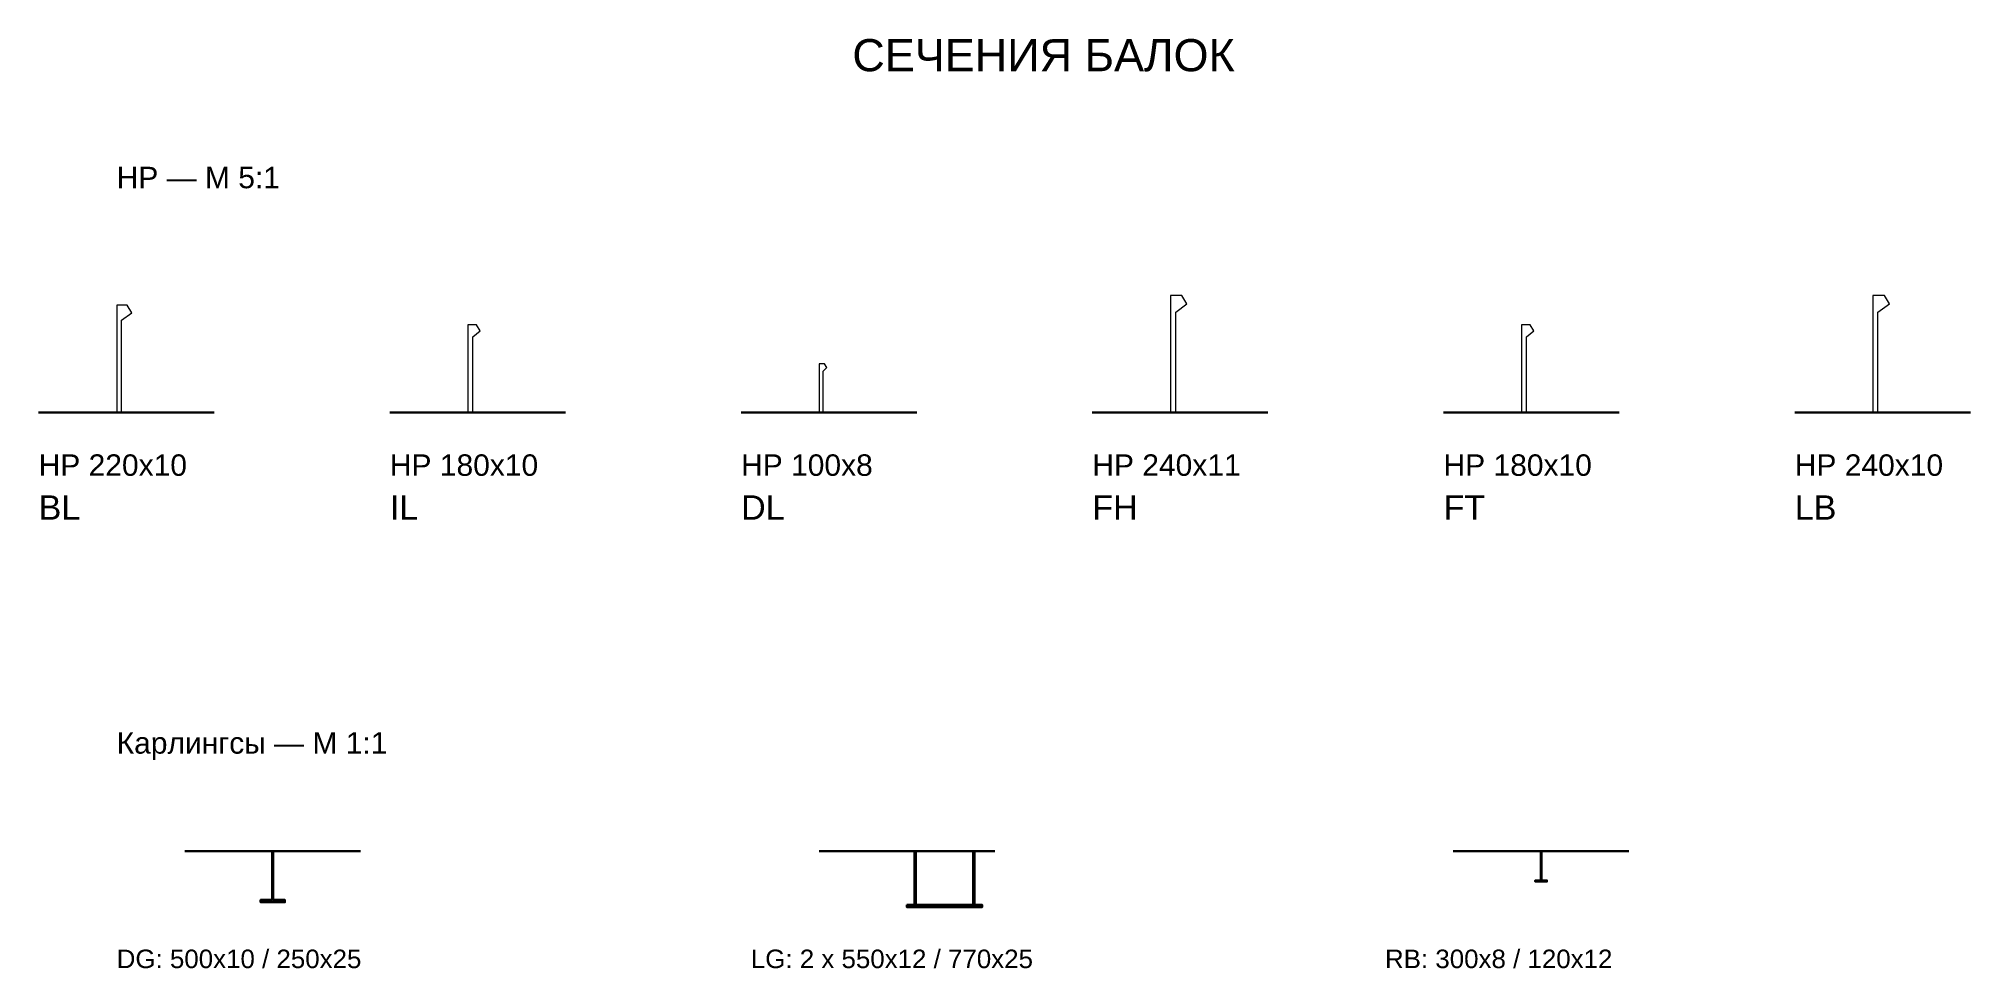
# Model space of a CAD drawing. Header units: millimetres. Extents: x -800 to 110364, y 12297 to 117015.
# Drawn here: x 82200 to 102000, y 12297 to 21835 of the extents above; entities that cross this region are included whole.
import ezdxf
from ezdxf.enums import TextEntityAlignment as Align

# ---------------------------------------------------------------- set-up
doc = ezdxf.new("R2010")
doc.units = ezdxf.units.MM
for name, color, linetype, lineweight in [('11_SECTIONS_HULL', 4, 'Continuous', 30), ('11_SECTIONS_STRONG', 5, 'Continuous', 30), ('11_SECTIONS_STRUCT', 7, 'Continuous', 20), ('11_SECTIONS_TEXT', 7, 'Continuous', 13)]:
    doc.layers.add(name, color=color, linetype=linetype, lineweight=lineweight)
doc.styles.add('RU', font='arial.ttf')

msp = doc.modelspace()

# ---------------------------------------------------------------- texts
at = {"layer": '11_SECTIONS_TEXT', "style": 'RU'}
msp.add_text('СЕЧЕНИЯ БАЛОК', height=330, dxfattribs=at).set_placement((92500, 21500), align=Align.CENTER)
for s, height, p in [('HP — М 5:1', 220, (83000, 20300)), ('HP 220x10', 220, (82200, 17350)), ('HP 180x10', 220, (85800, 17350)), ('HP 100x8', 220, (89400, 17350)), ('HP 240x11', 220, (93000, 17350)), ('HP 180x10', 220, (96600, 17350)), ('HP 240x10', 220, (100200, 17350)), ('BL', 250, (82200, 16900)), ('IL', 250, (85800, 16900)), ('DL', 250, (89400, 16900)), ('FH', 250, (93000, 16900)), ('FT', 250, (96600, 16900)), ('LB', 250, (100200, 16900)), ('Карлингсы — М 1:1', 220, (83000, 14500)), ('DG: 500x10 / 250x25', 190, (83000, 12300)), ('LG: 2 x 550x12 / 770x25', 190, (89500, 12300)), ('RB: 300x8 / 120x12', 190, (96000, 12300))]:
    msp.add_text(s, height=height, dxfattribs=at).set_placement(p)

# ---------------------------------------------------------------- linework, layer by layer
at = {"layer": '11_SECTIONS_HULL'}
for p, q in [((82200, 18000), (84000, 18000)), ((85800, 18000), (87600, 18000)), ((89400, 18000), (91200, 18000)), ((93000, 18000), (94800, 18000)), ((96600, 18000), (98400, 18000)), ((100200, 18000), (102000, 18000)), ((83700, 13500), (85500, 13500)), ((90200, 13500), (92000, 13500)), ((96700, 13500), (98500, 13500))]:
    msp.add_line(p, q, dxfattribs=at)
at = {"layer": '11_SECTIONS_STRONG'}
for points in [[(84595, 13500), (84605, 13500), (84605, 13000), (84725, 13000), (84725, 12975), (84475, 12975), (84475, 13000), (84595, 13000)], [(91179, 13500), (91191, 13500), (91191, 12950), (91179, 12950)], [(91779, 13500), (91791, 13500), (91791, 12950), (91779, 12950)], [(97596, 13500), (97604, 13500), (97604, 13200), (97660, 13200), (97660, 13188), (97540, 13188), (97540, 13200), (97596, 13200)], [(91100, 12950), (91870, 12950), (91870, 12925), (91100, 12925)]]:
    msp.add_lwpolyline(points, close=True, dxfattribs=at)
at = {"layer": '11_SECTIONS_STRUCT'}
for points in [[(83000, 18000), (83050, 18000), (83050, 18945), (83155, 19022.5), (83108.5, 19100), (83000, 19100)], [(93800, 18000), (93855, 18000), (93855, 19030), (93970, 19115), (93919, 19200), (93800, 19200)], [(101000, 18000), (101050, 18000), (101050, 19030), (101170, 19115), (101119, 19200), (101000, 19200)], [(86600, 18000), (86650, 18000), (86650, 18775), (86725, 18837.5), (86687.5, 18900), (86600, 18900)], [(97400, 18000), (97450, 18000), (97450, 18775), (97525, 18837.5), (97487.5, 18900), (97400, 18900)], [(90200, 18000), (90240, 18000), (90240, 18422.5), (90277.5, 18461.25), (90254.25, 18500), (90200, 18500)]]:
    msp.add_lwpolyline(points, close=True, dxfattribs=at)

msp.set_redraw_order([(e.dxf.handle, doc.entitydb.next_handle()) for e in msp.query("TEXT MTEXT ATTDEF DIMENSION ARC_DIMENSION")])  # texts and dimensions are drawn at this point

doc.saveas('drawing.dxf')
